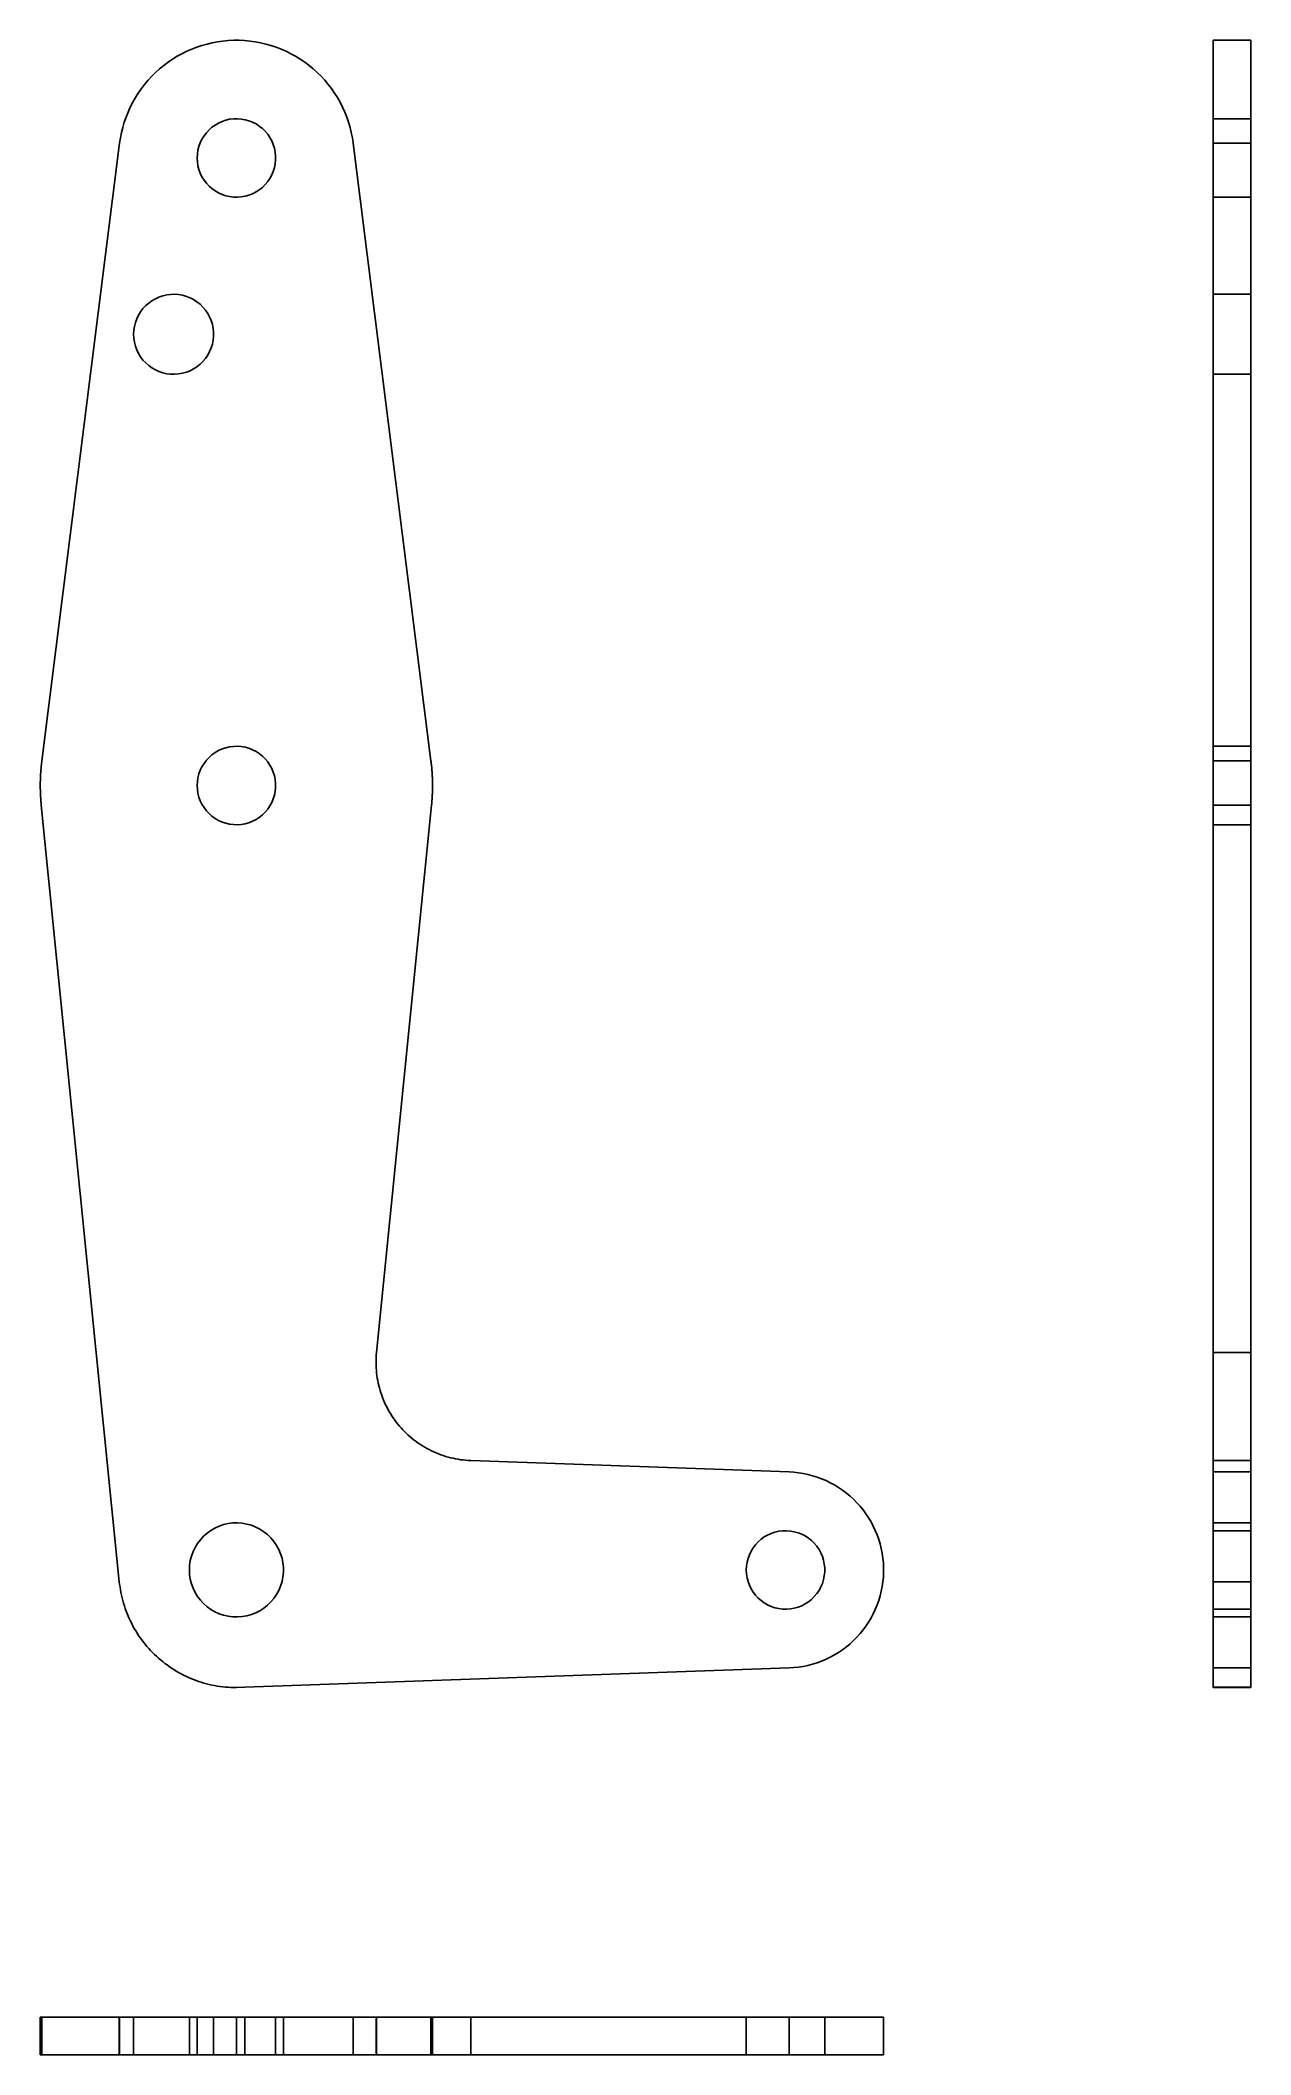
# Model space of a CAD drawing. Extents: x 0 to 0.593, y 0 to 0.988.
import ezdxf

# ---------------------------------------------------------------- set-up
doc = ezdxf.new("R2010")
doc.units = 0
doc.linetypes.add('HIDDEN', pattern=[0.040385, 0.026937, -0.013448])
for name, color, linetype in [('FRONT', 7, 'CONTINUOUS'), ('LEFT', 7, 'CONTINUOUS'), ('LEFT_HID', 7, 'HIDDEN'), ('TOP', 7, 'CONTINUOUS'), ('TOP_HID', 7, 'HIDDEN')]:
    doc.layers.add(name, color=color, linetype=linetype)

msp = doc.modelspace()

# ---------------------------------------------------------------- linework, layer by layer
at = {"layer": 'FRONT'}
for p, q in [((0.064847, 0.978459), (0.062657, 0.976972)), ((0.067103, 0.979844), (0.064847, 0.978459)), ((0.06942, 0.981124), (0.067103, 0.979844)), ((0.071793, 0.982297), (0.06942, 0.981124)), ((0.074217, 0.983359), (0.071793, 0.982297)), ((0.076688, 0.984309), (0.074217, 0.983359)), ((0.0792, 0.985145), (0.076688, 0.984309)), ((0.081747, 0.985865), (0.0792, 0.985145)), ((0.084325, 0.986467), (0.081747, 0.985865)), ((0.086928, 0.98695), (0.084325, 0.986467)), ((0.08955, 0.987313), (0.086928, 0.98695)), ((0.092186, 0.987556), (0.08955, 0.987313)), ((0.09483, 0.987677), (0.092186, 0.987556)), ((0.097477, 0.987677), (0.09483, 0.987677)), ((0.100122, 0.987556), (0.097477, 0.987677)), ((0.102758, 0.987313), (0.100122, 0.987556)), ((0.10538, 0.98695), (0.102758, 0.987313)), ((0.107983, 0.986467), (0.10538, 0.98695)), ((0.11056, 0.985865), (0.107983, 0.986467)), ((0.113108, 0.985145), (0.11056, 0.985865)), ((0.11562, 0.984309), (0.113108, 0.985145)), ((0.11809, 0.983359), (0.11562, 0.984309)), ((0.120515, 0.982297), (0.11809, 0.983359)), ((0.122888, 0.981124), (0.120515, 0.982297)), ((0.125205, 0.979844), (0.122888, 0.981124)), ((0.127461, 0.978459), (0.125205, 0.979844)), ((0.129651, 0.976972), (0.127461, 0.978459)), ((0.052852, 0.968122), (0.051149, 0.966096)), ((0.054646, 0.970069), (0.052852, 0.968122)), ((0.056528, 0.971931), (0.054646, 0.970069)), ((0.058493, 0.973704), (0.056528, 0.971931)), ((0.060537, 0.975386), (0.058493, 0.973704)), ((0.062657, 0.976972), (0.060537, 0.975386)), ((0.13177, 0.975386), (0.129651, 0.976972)), ((0.133815, 0.973704), (0.13177, 0.975386)), ((0.13578, 0.971931), (0.133815, 0.973704)), ((0.137662, 0.970069), (0.13578, 0.971931)), ((0.139456, 0.968122), (0.137662, 0.970069)), ((0.141159, 0.966096), (0.139456, 0.968122)), ((0.046621, 0.959578), (0.045316, 0.957275)), ((0.04803, 0.96182), (0.046621, 0.959578)), ((0.04954, 0.963994), (0.04803, 0.96182)), ((0.051149, 0.966096), (0.04954, 0.963994)), ((0.142768, 0.963994), (0.141159, 0.966096)), ((0.144278, 0.96182), (0.142768, 0.963994)), ((0.145687, 0.959578), (0.144278, 0.96182)), ((0.146991, 0.957275), (0.145687, 0.959578)), ((0.042054, 0.950041), (0.041192, 0.947538)), ((0.04303, 0.952501), (0.042054, 0.950041)), ((0.044119, 0.954914), (0.04303, 0.952501)), ((0.045316, 0.957275), (0.044119, 0.954914)), ((0.090945, 0.948512), (0.089128, 0.947901)), ((0.092814, 0.948939), (0.090945, 0.948512)), ((0.094717, 0.949177), (0.092814, 0.948939)), ((0.096633, 0.949225), (0.094717, 0.949177)), ((0.098545, 0.949082), (0.096633, 0.949225)), ((0.100433, 0.948749), (0.098545, 0.949082)), ((0.102279, 0.948229), (0.100433, 0.948749)), ((0.104063, 0.947529), (0.102279, 0.948229)), ((0.148189, 0.954914), (0.146991, 0.957275)), ((0.149277, 0.952501), (0.148189, 0.954914)), ((0.150253, 0.950041), (0.149277, 0.952501)), ((0.151116, 0.947538), (0.150253, 0.950041)), ((0.039305, 0.93983), (0.038914, 0.937212)), ((0.039816, 0.942427), (0.039305, 0.93983)), ((0.040445, 0.944998), (0.039816, 0.942427)), ((0.041192, 0.947538), (0.040445, 0.944998)), ((0.079265, 0.939197), (0.078433, 0.93747)), ((0.080265, 0.940833), (0.079265, 0.939197)), ((0.081422, 0.942361), (0.080265, 0.940833)), ((0.082726, 0.943767), (0.081422, 0.942361)), ((0.084164, 0.945035), (0.082726, 0.943767)), ((0.08572, 0.946154), (0.084164, 0.945035)), ((0.087381, 0.947113), (0.08572, 0.946154)), ((0.089128, 0.947901), (0.087381, 0.947113)), ((0.105769, 0.946654), (0.104063, 0.947529)), ((0.10738, 0.945614), (0.105769, 0.946654)), ((0.108879, 0.944419), (0.10738, 0.945614)), ((0.110251, 0.94308), (0.108879, 0.944419)), ((0.111483, 0.941612), (0.110251, 0.94308)), ((0.112563, 0.940028), (0.111483, 0.941612)), ((0.11348, 0.938344), (0.112563, 0.940028)), ((0.114225, 0.936577), (0.11348, 0.938344)), ((0.151862, 0.944998), (0.151116, 0.947538)), ((0.152492, 0.942427), (0.151862, 0.944998)), ((0.153003, 0.93983), (0.152492, 0.942427)), ((0.153394, 0.937212), (0.153003, 0.93983)), ((0.038914, 0.937212), (0.000754, 0.634327)), ((0.077019, 0.931915), (0.076923, 0.93)), ((0.076923, 0.93), (0.077019, 0.928085)), ((0.077304, 0.933811), (0.077019, 0.931915)), ((0.077777, 0.935668), (0.077304, 0.933811)), ((0.078433, 0.93747), (0.077777, 0.935668)), ((0.11479, 0.934745), (0.114225, 0.936577)), ((0.11517, 0.932866), (0.11479, 0.934745)), ((0.115361, 0.930959), (0.11517, 0.932866)), ((0.11517, 0.927134), (0.115361, 0.929041)), ((0.115361, 0.929041), (0.115361, 0.930959)), ((0.191554, 0.634327), (0.153394, 0.937212)), ((0.077019, 0.928085), (0.077304, 0.926189)), ((0.077304, 0.926189), (0.077777, 0.924332)), ((0.077777, 0.924332), (0.078433, 0.92253)), ((0.078433, 0.92253), (0.079265, 0.920803)), ((0.079265, 0.920803), (0.080265, 0.919167)), ((0.080265, 0.919167), (0.081422, 0.917639)), ((0.111483, 0.918388), (0.112563, 0.919972)), ((0.112563, 0.919972), (0.11348, 0.921656)), ((0.11348, 0.921656), (0.114225, 0.923423)), ((0.114225, 0.923423), (0.11479, 0.925255)), ((0.11479, 0.925255), (0.11517, 0.927134)), ((0.081422, 0.917639), (0.082726, 0.916233)), ((0.082726, 0.916233), (0.084164, 0.914965)), ((0.084164, 0.914965), (0.08572, 0.913846)), ((0.08572, 0.913846), (0.087381, 0.912887)), ((0.087381, 0.912887), (0.089128, 0.912099)), ((0.089128, 0.912099), (0.090945, 0.911488)), ((0.090945, 0.911488), (0.092814, 0.911061)), ((0.092814, 0.911061), (0.094717, 0.910823)), ((0.094717, 0.910823), (0.096633, 0.910775)), ((0.096633, 0.910775), (0.098545, 0.910918)), ((0.098545, 0.910918), (0.100433, 0.911251)), ((0.100433, 0.911251), (0.102279, 0.911771)), ((0.102279, 0.911771), (0.104063, 0.912471)), ((0.104063, 0.912471), (0.105769, 0.913346)), ((0.105769, 0.913346), (0.10738, 0.914386)), ((0.10738, 0.914386), (0.108879, 0.915581)), ((0.108879, 0.915581), (0.110251, 0.91692)), ((0.110251, 0.91692), (0.111483, 0.918388)), ((0.054726, 0.860011), (0.053138, 0.85887)), ((0.056419, 0.860989), (0.054726, 0.860011)), ((0.058201, 0.861793), (0.056419, 0.860989)), ((0.060054, 0.862415), (0.058201, 0.861793)), ((0.06196, 0.86285), (0.060054, 0.862415)), ((0.063899, 0.863094), (0.06196, 0.86285)), ((0.065854, 0.863142), (0.063899, 0.863094)), ((0.067803, 0.862996), (0.065854, 0.863142)), ((0.069729, 0.862657), (0.067803, 0.862996)), ((0.07161, 0.862127), (0.069729, 0.862657)), ((0.07343, 0.861413), (0.07161, 0.862127)), ((0.07517, 0.860521), (0.07343, 0.861413)), ((0.076812, 0.859461), (0.07517, 0.860521)), ((0.078341, 0.858242), (0.076812, 0.859461)), ((0.047295, 0.851156), (0.046626, 0.849319)), ((0.048143, 0.852917), (0.047295, 0.851156)), ((0.049162, 0.854585), (0.048143, 0.852917)), ((0.050343, 0.856143), (0.049162, 0.854585)), ((0.051673, 0.857577), (0.050343, 0.856143)), ((0.053138, 0.85887), (0.051673, 0.857577)), ((0.07974, 0.856877), (0.078341, 0.858242)), ((0.080997, 0.855379), (0.07974, 0.856877)), ((0.082098, 0.853764), (0.080997, 0.855379)), ((0.083033, 0.852047), (0.082098, 0.853764)), ((0.083792, 0.850245), (0.083033, 0.852047)), ((0.084368, 0.848377), (0.083792, 0.850245)), ((0.045852, 0.845491), (0.045755, 0.843538)), ((0.045755, 0.843538), (0.045852, 0.841586)), ((0.046144, 0.847424), (0.045852, 0.845491)), ((0.045852, 0.841586), (0.046144, 0.839653)), ((0.046626, 0.849319), (0.046144, 0.847424)), ((0.046144, 0.839653), (0.046626, 0.837758)), ((0.084756, 0.846461), (0.084368, 0.848377)), ((0.084368, 0.8387), (0.084756, 0.840616)), ((0.08495, 0.844516), (0.084756, 0.846461)), ((0.084756, 0.840616), (0.08495, 0.842561)), ((0.08495, 0.842561), (0.08495, 0.844516)), ((0.046626, 0.837758), (0.047295, 0.835921)), ((0.047295, 0.835921), (0.048143, 0.83416)), ((0.048143, 0.83416), (0.049162, 0.832492)), ((0.049162, 0.832492), (0.050343, 0.830933)), ((0.050343, 0.830933), (0.051673, 0.8295)), ((0.078341, 0.828835), (0.07974, 0.8302)), ((0.07974, 0.8302), (0.080997, 0.831698)), ((0.080997, 0.831698), (0.082098, 0.833313)), ((0.082098, 0.833313), (0.083033, 0.83503)), ((0.083033, 0.83503), (0.083792, 0.836831)), ((0.083792, 0.836831), (0.084368, 0.8387)), ((0.051673, 0.8295), (0.053138, 0.828207)), ((0.053138, 0.828207), (0.054726, 0.827066)), ((0.054726, 0.827066), (0.056419, 0.826088)), ((0.056419, 0.826088), (0.058201, 0.825284)), ((0.058201, 0.825284), (0.060054, 0.824661)), ((0.060054, 0.824661), (0.06196, 0.824226)), ((0.06196, 0.824226), (0.063899, 0.823983)), ((0.063899, 0.823983), (0.065854, 0.823935)), ((0.065854, 0.823935), (0.067803, 0.824081)), ((0.067803, 0.824081), (0.069729, 0.82442)), ((0.069729, 0.82442), (0.07161, 0.82495)), ((0.07161, 0.82495), (0.07343, 0.825664)), ((0.07343, 0.825664), (0.07517, 0.826556)), ((0.07517, 0.826556), (0.076812, 0.827616)), ((0.076812, 0.827616), (0.078341, 0.828835)), ((0.000514, 0.632237), (0.000494, 0.632046)), ((0.000534, 0.632427), (0.000514, 0.632237)), ((0.000554, 0.632617), (0.000534, 0.632427)), ((0.000575, 0.632807), (0.000554, 0.632617)), ((0.000596, 0.632997), (0.000575, 0.632807)), ((0.000617, 0.633187), (0.000596, 0.632997)), ((0.000639, 0.633377), (0.000617, 0.633187)), ((0.000662, 0.633567), (0.000639, 0.633377)), ((0.000684, 0.633757), (0.000662, 0.633567)), ((0.000707, 0.633947), (0.000684, 0.633757)), ((0.00073, 0.634137), (0.000707, 0.633947)), ((0.000754, 0.634327), (0.00073, 0.634137)), ((0.080265, 0.633141), (0.079265, 0.631505)), ((0.081422, 0.634669), (0.080265, 0.633141)), ((0.082726, 0.636074), (0.081422, 0.634669)), ((0.084164, 0.637343), (0.082726, 0.636074)), ((0.08572, 0.638462), (0.084164, 0.637343)), ((0.087381, 0.639421), (0.08572, 0.638462)), ((0.089128, 0.640209), (0.087381, 0.639421)), ((0.090945, 0.64082), (0.089128, 0.640209)), ((0.092814, 0.641246), (0.090945, 0.64082)), ((0.094717, 0.641485), (0.092814, 0.641246)), ((0.096633, 0.641532), (0.094717, 0.641485)), ((0.098545, 0.641389), (0.096633, 0.641532)), ((0.100433, 0.641056), (0.098545, 0.641389)), ((0.102279, 0.640537), (0.100433, 0.641056)), ((0.104063, 0.639837), (0.102279, 0.640537)), ((0.105769, 0.638962), (0.104063, 0.639837)), ((0.10738, 0.637922), (0.105769, 0.638962)), ((0.108879, 0.636727), (0.10738, 0.637922)), ((0.110251, 0.635388), (0.108879, 0.636727)), ((0.111483, 0.633919), (0.110251, 0.635388)), ((0.112563, 0.632335), (0.111483, 0.633919)), ((0.11348, 0.630652), (0.112563, 0.632335)), ((0.191596, 0.633985), (0.191554, 0.634327)), ((0.191637, 0.633644), (0.191596, 0.633985)), ((0.191677, 0.633302), (0.191637, 0.633644)), ((0.191716, 0.63296), (0.191677, 0.633302)), ((0.191753, 0.632618), (0.191716, 0.63296)), ((0.19179, 0.632276), (0.191753, 0.632618)), ((0.191825, 0.631933), (0.19179, 0.632276)), ((0.000001, 0.62269), (0, 0.622499)), ((0, 0.622499), (0, 0.622308)), ((0, 0.622308), (0, 0.622155)), ((0.000002, 0.622882), (0.000001, 0.62269)), ((0.000003, 0.623073), (0.000002, 0.622882)), ((0.000005, 0.623264), (0.000003, 0.623073)), ((0.000007, 0.623455), (0.000005, 0.623264)), ((0.000009, 0.623647), (0.000007, 0.623455)), ((0.000012, 0.623838), (0.000009, 0.623647)), ((0.000015, 0.624029), (0.000012, 0.623838)), ((0.000019, 0.62422), (0.000015, 0.624029)), ((0.000023, 0.624412), (0.000019, 0.62422)), ((0.000027, 0.624603), (0.000023, 0.624412)), ((0.000032, 0.624794), (0.000027, 0.624603)), ((0.000037, 0.624985), (0.000032, 0.624794)), ((0.000043, 0.625176), (0.000037, 0.624985)), ((0.000049, 0.625368), (0.000043, 0.625176)), ((0.000055, 0.625559), (0.000049, 0.625368)), ((0.000062, 0.62575), (0.000055, 0.625559)), ((0.000069, 0.625941), (0.000062, 0.62575)), ((0.000076, 0.626132), (0.000069, 0.625941)), ((0.000084, 0.626323), (0.000076, 0.626132)), ((0.000092, 0.626515), (0.000084, 0.626323)), ((0.000101, 0.626706), (0.000092, 0.626515)), ((0.00011, 0.626897), (0.000101, 0.626706)), ((0.000119, 0.627088), (0.00011, 0.626897)), ((0.000129, 0.627279), (0.000119, 0.627088)), ((0.000139, 0.62747), (0.000129, 0.627279)), ((0.000149, 0.627661), (0.000139, 0.62747)), ((0.00016, 0.627852), (0.000149, 0.627661)), ((0.000171, 0.628043), (0.00016, 0.627852)), ((0.000183, 0.628234), (0.000171, 0.628043)), ((0.000195, 0.628425), (0.000183, 0.628234)), ((0.000207, 0.628615), (0.000195, 0.628425)), ((0.00022, 0.628806), (0.000207, 0.628615)), ((0.000233, 0.628997), (0.00022, 0.628806)), ((0.000246, 0.629188), (0.000233, 0.628997)), ((0.00026, 0.629379), (0.000246, 0.629188)), ((0.000275, 0.629569), (0.00026, 0.629379)), ((0.000289, 0.62976), (0.000275, 0.629569)), ((0.000304, 0.629951), (0.000289, 0.62976)), ((0.00032, 0.630142), (0.000304, 0.629951)), ((0.000335, 0.630332), (0.00032, 0.630142)), ((0.000352, 0.630523), (0.000335, 0.630332)), ((0.000368, 0.630713), (0.000352, 0.630523)), ((0.000385, 0.630904), (0.000368, 0.630713)), ((0.000402, 0.631094), (0.000385, 0.630904)), ((0.00042, 0.631285), (0.000402, 0.631094)), ((0.000438, 0.631475), (0.00042, 0.631285)), ((0.000456, 0.631666), (0.000438, 0.631475)), ((0.000475, 0.631856), (0.000456, 0.631666)), ((0.000494, 0.632046), (0.000475, 0.631856)), ((0.077019, 0.624222), (0.076923, 0.622308)), ((0.076923, 0.622308), (0.077019, 0.620393)), ((0.077304, 0.626118), (0.077019, 0.624222)), ((0.077777, 0.627976), (0.077304, 0.626118)), ((0.078433, 0.629778), (0.077777, 0.627976)), ((0.079265, 0.631505), (0.078433, 0.629778)), ((0.114225, 0.628885), (0.11348, 0.630652)), ((0.11479, 0.627053), (0.114225, 0.628885)), ((0.11517, 0.625174), (0.11479, 0.627053)), ((0.115361, 0.623266), (0.11517, 0.625174)), ((0.115361, 0.621349), (0.115361, 0.623266)), ((0.191859, 0.631591), (0.191825, 0.631933)), ((0.191891, 0.631248), (0.191859, 0.631591)), ((0.191923, 0.630905), (0.191891, 0.631248)), ((0.191953, 0.630562), (0.191923, 0.630905)), ((0.191982, 0.63022), (0.191953, 0.630562)), ((0.192009, 0.629876), (0.191982, 0.63022)), ((0.192036, 0.629533), (0.192009, 0.629876)), ((0.192061, 0.62919), (0.192036, 0.629533)), ((0.192085, 0.628847), (0.192061, 0.62919)), ((0.192108, 0.628503), (0.192085, 0.628847)), ((0.192129, 0.62816), (0.192108, 0.628503)), ((0.19215, 0.627816), (0.192129, 0.62816)), ((0.192169, 0.627473), (0.19215, 0.627816)), ((0.192187, 0.627129), (0.192169, 0.627473)), ((0.192203, 0.626785), (0.192187, 0.627129)), ((0.192219, 0.626441), (0.192203, 0.626785)), ((0.192233, 0.626098), (0.192219, 0.626441)), ((0.192246, 0.625754), (0.192233, 0.626098)), ((0.192258, 0.62541), (0.192246, 0.625754)), ((0.192268, 0.625066), (0.192258, 0.62541)), ((0.192277, 0.624722), (0.192268, 0.625066)), ((0.192285, 0.624378), (0.192277, 0.624722)), ((0.192292, 0.624033), (0.192285, 0.624378)), ((0.192298, 0.623689), (0.192292, 0.624033)), ((0.192302, 0.623345), (0.192298, 0.623689)), ((0.192305, 0.623001), (0.192302, 0.623345)), ((0.192307, 0.622657), (0.192305, 0.623001)), ((0.192308, 0.622313), (0.192307, 0.622657)), ((0.192307, 0.621969), (0.192308, 0.622313)), ((0, 0.622155), (0, 0.622002)), ((0, 0.622002), (0.000001, 0.621849)), ((0.000001, 0.621849), (0.000002, 0.621696)), ((0.000002, 0.621696), (0.000003, 0.621543)), ((0.000003, 0.621543), (0.000004, 0.62139)), ((0.000004, 0.62139), (0.000006, 0.621238)), ((0.000006, 0.621238), (0.000008, 0.621085)), ((0.000008, 0.621085), (0.00001, 0.620932)), ((0.00001, 0.620932), (0.000012, 0.620779)), ((0.000012, 0.620779), (0.000015, 0.620626)), ((0.000015, 0.620626), (0.000018, 0.620473)), ((0.000018, 0.620473), (0.000021, 0.62032)), ((0.000021, 0.62032), (0.000024, 0.620168)), ((0.000024, 0.620168), (0.000027, 0.620015)), ((0.000027, 0.620015), (0.000031, 0.619862)), ((0.000031, 0.619862), (0.000035, 0.619709)), ((0.000035, 0.619709), (0.000039, 0.619556)), ((0.000039, 0.619556), (0.000044, 0.619403)), ((0.000044, 0.619403), (0.000049, 0.619251)), ((0.000049, 0.619251), (0.000054, 0.619098)), ((0.000054, 0.619098), (0.000059, 0.618945)), ((0.000059, 0.618945), (0.000064, 0.618792)), ((0.000064, 0.618792), (0.00007, 0.618639)), ((0.00007, 0.618639), (0.000076, 0.618487)), ((0.000076, 0.618487), (0.000082, 0.618334)), ((0.000082, 0.618334), (0.000089, 0.618181)), ((0.000089, 0.618181), (0.000095, 0.618028)), ((0.000095, 0.618028), (0.000102, 0.617876)), ((0.000102, 0.617876), (0.000109, 0.617723)), ((0.000109, 0.617723), (0.000117, 0.61757)), ((0.000117, 0.61757), (0.000124, 0.617418)), ((0.000124, 0.617418), (0.000132, 0.617265)), ((0.000132, 0.617265), (0.00014, 0.617112)), ((0.00014, 0.617112), (0.000149, 0.61696)), ((0.000149, 0.61696), (0.000157, 0.616807)), ((0.000157, 0.616807), (0.000166, 0.616654)), ((0.000166, 0.616654), (0.000175, 0.616502)), ((0.000175, 0.616502), (0.000185, 0.616349)), ((0.000185, 0.616349), (0.000194, 0.616197)), ((0.000194, 0.616197), (0.000204, 0.616044)), ((0.000204, 0.616044), (0.000214, 0.615891)), ((0.000214, 0.615891), (0.000225, 0.615739)), ((0.000225, 0.615739), (0.000235, 0.615586)), ((0.000235, 0.615586), (0.000246, 0.615434)), ((0.000246, 0.615434), (0.000257, 0.615281)), ((0.000257, 0.615281), (0.000268, 0.615129)), ((0.000268, 0.615129), (0.00028, 0.614977)), ((0.00028, 0.614977), (0.000292, 0.614824)), ((0.000292, 0.614824), (0.000304, 0.614672)), ((0.000304, 0.614672), (0.000316, 0.614519)), ((0.000316, 0.614519), (0.000328, 0.614367)), ((0.000328, 0.614367), (0.000341, 0.614215)), ((0.000341, 0.614215), (0.000354, 0.614062)), ((0.000354, 0.614062), (0.000367, 0.61391)), ((0.000367, 0.61391), (0.000381, 0.613758)), ((0.000381, 0.613758), (0.000395, 0.613605)), ((0.000395, 0.613605), (0.000409, 0.613453)), ((0.000409, 0.613453), (0.000423, 0.613301)), ((0.000423, 0.613301), (0.000437, 0.613149)), ((0.000437, 0.613149), (0.000452, 0.612997)), ((0.000452, 0.612997), (0.000467, 0.612844)), ((0.000467, 0.612844), (0.000482, 0.612692)), ((0.000482, 0.612692), (0.038751, 0.231923)), ((0.077019, 0.620393), (0.077304, 0.618497)), ((0.077304, 0.618497), (0.077777, 0.616639)), ((0.077777, 0.616639), (0.078433, 0.614838)), ((0.078433, 0.614838), (0.079265, 0.613111)), ((0.079265, 0.613111), (0.080265, 0.611475)), ((0.112563, 0.61228), (0.11348, 0.613964)), ((0.11348, 0.613964), (0.114225, 0.61573)), ((0.114225, 0.61573), (0.11479, 0.617562)), ((0.11479, 0.617562), (0.11517, 0.619441)), ((0.11517, 0.619441), (0.115361, 0.621349)), ((0.164847, 0.344254), (0.191826, 0.612692)), ((0.191826, 0.612692), (0.19186, 0.613035)), ((0.19186, 0.613035), (0.191892, 0.613377)), ((0.191892, 0.613377), (0.191923, 0.61372)), ((0.191923, 0.61372), (0.191954, 0.614063)), ((0.191954, 0.614063), (0.191982, 0.614406)), ((0.191982, 0.614406), (0.19201, 0.614749)), ((0.19201, 0.614749), (0.192037, 0.615092)), ((0.192037, 0.615092), (0.192062, 0.615435)), ((0.192062, 0.615435), (0.192086, 0.615779)), ((0.192086, 0.615779), (0.192109, 0.616122)), ((0.192109, 0.616122), (0.19213, 0.616466)), ((0.19213, 0.616466), (0.19215, 0.616809)), ((0.19215, 0.616809), (0.192169, 0.617153)), ((0.192169, 0.617153), (0.192187, 0.617496)), ((0.192187, 0.617496), (0.192204, 0.61784)), ((0.192204, 0.61784), (0.192219, 0.618184)), ((0.192219, 0.618184), (0.192233, 0.618528)), ((0.192233, 0.618528), (0.192246, 0.618872)), ((0.192246, 0.618872), (0.192258, 0.619216)), ((0.192258, 0.619216), (0.192268, 0.61956)), ((0.192268, 0.61956), (0.192278, 0.619904)), ((0.192278, 0.619904), (0.192286, 0.620248)), ((0.192286, 0.620248), (0.192292, 0.620592)), ((0.192292, 0.620592), (0.192298, 0.620936)), ((0.192298, 0.620936), (0.192302, 0.62128)), ((0.192302, 0.62128), (0.192305, 0.621624)), ((0.192305, 0.621624), (0.192307, 0.621969)), ((0.080265, 0.611475), (0.081422, 0.609946)), ((0.081422, 0.609946), (0.082726, 0.608541)), ((0.082726, 0.608541), (0.084164, 0.607272)), ((0.084164, 0.607272), (0.08572, 0.606153)), ((0.08572, 0.606153), (0.087381, 0.605195)), ((0.087381, 0.605195), (0.089128, 0.604406)), ((0.089128, 0.604406), (0.090945, 0.603796)), ((0.090945, 0.603796), (0.092814, 0.603369)), ((0.092814, 0.603369), (0.094717, 0.603131)), ((0.094717, 0.603131), (0.096633, 0.603083)), ((0.096633, 0.603083), (0.098545, 0.603226)), ((0.098545, 0.603226), (0.100433, 0.603559)), ((0.100433, 0.603559), (0.102279, 0.604078)), ((0.102279, 0.604078), (0.104063, 0.604779)), ((0.104063, 0.604779), (0.105769, 0.605653)), ((0.105769, 0.605653), (0.10738, 0.606693)), ((0.10738, 0.606693), (0.108879, 0.607889)), ((0.108879, 0.607889), (0.110251, 0.609227)), ((0.110251, 0.609227), (0.111483, 0.610696)), ((0.111483, 0.610696), (0.112563, 0.61228)), ((0.164606, 0.339263), (0.164617, 0.340513)), ((0.164626, 0.338013), (0.164606, 0.339263)), ((0.164617, 0.340513), (0.164661, 0.341762)), ((0.16468, 0.336764), (0.164626, 0.338013)), ((0.164661, 0.341762), (0.164738, 0.343009)), ((0.164765, 0.335517), (0.16468, 0.336764)), ((0.164738, 0.343009), (0.164847, 0.344254)), ((0.164883, 0.334273), (0.164765, 0.335517)), ((0.165033, 0.333032), (0.164883, 0.334273)), ((0.165216, 0.331796), (0.165033, 0.333032)), ((0.16543, 0.330565), (0.165216, 0.331796)), ((0.165676, 0.329339), (0.16543, 0.330565)), ((0.165954, 0.328121), (0.165676, 0.329339)), ((0.166264, 0.32691), (0.165954, 0.328121)), ((0.166605, 0.325707), (0.166264, 0.32691)), ((0.166977, 0.324514), (0.166605, 0.325707)), ((0.167379, 0.323331), (0.166977, 0.324514)), ((0.167813, 0.322158), (0.167379, 0.323331)), ((0.168276, 0.320998), (0.167813, 0.322158)), ((0.16877, 0.31985), (0.168276, 0.320998)), ((0.169293, 0.318714), (0.16877, 0.31985)), ((0.169846, 0.317593), (0.169293, 0.318714)), ((0.170427, 0.316487), (0.169846, 0.317593)), ((0.171037, 0.315396), (0.170427, 0.316487)), ((0.171675, 0.314321), (0.171037, 0.315396)), ((0.172341, 0.313264), (0.171675, 0.314321)), ((0.173034, 0.312223), (0.172341, 0.313264)), ((0.173753, 0.311202), (0.173034, 0.312223)), ((0.174499, 0.310199), (0.173753, 0.311202)), ((0.175271, 0.309216), (0.174499, 0.310199)), ((0.176068, 0.308253), (0.175271, 0.309216)), ((0.17689, 0.307311), (0.176068, 0.308253)), ((0.177736, 0.306391), (0.17689, 0.307311)), ((0.178605, 0.305493), (0.177736, 0.306391)), ((0.179498, 0.304618), (0.178605, 0.305493)), ((0.180413, 0.303767), (0.179498, 0.304618)), ((0.18135, 0.302939), (0.180413, 0.303767)), ((0.182307, 0.302136), (0.18135, 0.302939)), ((0.183286, 0.301359), (0.182307, 0.302136)), ((0.184284, 0.300606), (0.183286, 0.301359)), ((0.185301, 0.29988), (0.184284, 0.300606)), ((0.186337, 0.299181), (0.185301, 0.29988)), ((0.187391, 0.298509), (0.186337, 0.299181)), ((0.188462, 0.297864), (0.187391, 0.298509)), ((0.189549, 0.297248), (0.188462, 0.297864)), ((0.190652, 0.29666), (0.189549, 0.297248)), ((0.19177, 0.2961), (0.190652, 0.29666)), ((0.192901, 0.29557), (0.19177, 0.2961)), ((0.194047, 0.29507), (0.192901, 0.29557)), ((0.195205, 0.294599), (0.194047, 0.29507)), ((0.196374, 0.294158), (0.195205, 0.294599)), ((0.197555, 0.293748), (0.196374, 0.294158)), ((0.198746, 0.293369), (0.197555, 0.293748)), ((0.199946, 0.293021), (0.198746, 0.293369)), ((0.201155, 0.292704), (0.199946, 0.293021)), ((0.202372, 0.292419), (0.201155, 0.292704)), ((0.203596, 0.292165), (0.202372, 0.292419)), ((0.204826, 0.291943), (0.203596, 0.292165)), ((0.206061, 0.291753), (0.204826, 0.291943)), ((0.207301, 0.291595), (0.206061, 0.291753)), ((0.208545, 0.29147), (0.207301, 0.291595)), ((0.209791, 0.291377), (0.208545, 0.29147)), ((0.211039, 0.291316), (0.209791, 0.291377)), ((0.367102, 0.285739), (0.211039, 0.291316)), ((0.36944, 0.285598), (0.367102, 0.285739)), ((0.371769, 0.285343), (0.36944, 0.285598)), ((0.374083, 0.284976), (0.371769, 0.285343)), ((0.376376, 0.284496), (0.374083, 0.284976)), ((0.378643, 0.283905), (0.376376, 0.284496)), ((0.380879, 0.283204), (0.378643, 0.283905)), ((0.383077, 0.282395), (0.380879, 0.283204)), ((0.385234, 0.28148), (0.383077, 0.282395)), ((0.387344, 0.280461), (0.385234, 0.28148)), ((0.389401, 0.279341), (0.387344, 0.280461)), ((0.391401, 0.278121), (0.389401, 0.279341)), ((0.39334, 0.276806), (0.391401, 0.278121)), ((0.395212, 0.275398), (0.39334, 0.276806)), ((0.397014, 0.2739), (0.395212, 0.275398)), ((0.39874, 0.272316), (0.397014, 0.2739)), ((0.400387, 0.27065), (0.39874, 0.272316)), ((0.401951, 0.268906), (0.400387, 0.27065)), ((0.403428, 0.267087), (0.401951, 0.268906)), ((0.404815, 0.265199), (0.403428, 0.267087)), ((0.083634, 0.257078), (0.081766, 0.255735)), ((0.085626, 0.258228), (0.083634, 0.257078)), ((0.087723, 0.259174), (0.085626, 0.258228)), ((0.089904, 0.259907), (0.087723, 0.259174)), ((0.092147, 0.260419), (0.089904, 0.259907)), ((0.094429, 0.260705), (0.092147, 0.260419)), ((0.096729, 0.260762), (0.094429, 0.260705)), ((0.099023, 0.26059), (0.096729, 0.260762)), ((0.101289, 0.260191), (0.099023, 0.26059)), ((0.103504, 0.259568), (0.101289, 0.260191)), ((0.105645, 0.258727), (0.103504, 0.259568)), ((0.107692, 0.257678), (0.105645, 0.258727)), ((0.109625, 0.256429), (0.107692, 0.257678)), ((0.363947, 0.256869), (0.362045, 0.256631)), ((0.365864, 0.256917), (0.363947, 0.256869)), ((0.367776, 0.256774), (0.365864, 0.256917)), ((0.406108, 0.263246), (0.404815, 0.265199)), ((0.407305, 0.261231), (0.406108, 0.263246)), ((0.408402, 0.259161), (0.407305, 0.261231)), ((0.409397, 0.25704), (0.408402, 0.259161)), ((0.410287, 0.254873), (0.409397, 0.25704)), ((0.075887, 0.248729), (0.074889, 0.246656)), ((0.077087, 0.250692), (0.075887, 0.248729)), ((0.078476, 0.252526), (0.077087, 0.250692)), ((0.080041, 0.254212), (0.078476, 0.252526)), ((0.081766, 0.255735), (0.080041, 0.254212)), ((0.111424, 0.254995), (0.109625, 0.256429)), ((0.11307, 0.253389), (0.111424, 0.254995)), ((0.114549, 0.251626), (0.11307, 0.253389)), ((0.115845, 0.249725), (0.114549, 0.251626)), ((0.116945, 0.247705), (0.115845, 0.249725)), ((0.117839, 0.245585), (0.116945, 0.247705)), ((0.349495, 0.248525), (0.348496, 0.246889)), ((0.350653, 0.250054), (0.349495, 0.248525)), ((0.351957, 0.251459), (0.350653, 0.250054)), ((0.353394, 0.252728), (0.351957, 0.251459)), ((0.354951, 0.253847), (0.353394, 0.252728)), ((0.356611, 0.254805), (0.354951, 0.253847)), ((0.358359, 0.255594), (0.356611, 0.254805)), ((0.360176, 0.256204), (0.358359, 0.255594)), ((0.362045, 0.256631), (0.360176, 0.256204)), ((0.369664, 0.256441), (0.367776, 0.256774)), ((0.371509, 0.255922), (0.369664, 0.256441)), ((0.373294, 0.255221), (0.371509, 0.255922)), ((0.375, 0.254347), (0.373294, 0.255221)), ((0.37661, 0.253307), (0.375, 0.254347)), ((0.378109, 0.252111), (0.37661, 0.253307)), ((0.379482, 0.250773), (0.378109, 0.252111)), ((0.380714, 0.249304), (0.379482, 0.250773)), ((0.381794, 0.24772), (0.380714, 0.249304)), ((0.382711, 0.246036), (0.381794, 0.24772)), ((0.41107, 0.252665), (0.410287, 0.254873)), ((0.411746, 0.250422), (0.41107, 0.252665)), ((0.412311, 0.248148), (0.411746, 0.250422)), ((0.412764, 0.24585), (0.412311, 0.248148)), ((0.073192, 0.23999), (0.073077, 0.237692)), ((0.073077, 0.237692), (0.073192, 0.235395)), ((0.073534, 0.242265), (0.073192, 0.23999)), ((0.074102, 0.244494), (0.073534, 0.242265)), ((0.074889, 0.246656), (0.074102, 0.244494)), ((0.118517, 0.243387), (0.117839, 0.245585)), ((0.118973, 0.241132), (0.118517, 0.243387)), ((0.119202, 0.238843), (0.118973, 0.241132)), ((0.119202, 0.236542), (0.119202, 0.238843)), ((0.346249, 0.239607), (0.346154, 0.237692)), ((0.346154, 0.237692), (0.346249, 0.235778)), ((0.346535, 0.241503), (0.346249, 0.239607)), ((0.347008, 0.243361), (0.346535, 0.241503)), ((0.347664, 0.245162), (0.347008, 0.243361)), ((0.348496, 0.246889), (0.347664, 0.245162)), ((0.383456, 0.24427), (0.382711, 0.246036)), ((0.384021, 0.242438), (0.383456, 0.24427)), ((0.384401, 0.240559), (0.384021, 0.242438)), ((0.384591, 0.238651), (0.384401, 0.240559)), ((0.384591, 0.236734), (0.384591, 0.238651)), ((0.413106, 0.243532), (0.412764, 0.24585)), ((0.413333, 0.2412), (0.413106, 0.243532)), ((0.413447, 0.23886), (0.413333, 0.2412)), ((0.413447, 0.236518), (0.413447, 0.23886)), ((0.038751, 0.231923), (0.038901, 0.230585)), ((0.038901, 0.230585), (0.039083, 0.22925)), ((0.039083, 0.22925), (0.039295, 0.227921)), ((0.039295, 0.227921), (0.039539, 0.226596)), ((0.073192, 0.235395), (0.073534, 0.23312)), ((0.073534, 0.23312), (0.074102, 0.23089)), ((0.074102, 0.23089), (0.074889, 0.228728)), ((0.074889, 0.228728), (0.075887, 0.226656)), ((0.115845, 0.225659), (0.116945, 0.22768)), ((0.116945, 0.22768), (0.117839, 0.2298)), ((0.117839, 0.2298), (0.118517, 0.231998)), ((0.118517, 0.231998), (0.118973, 0.234253)), ((0.118973, 0.234253), (0.119202, 0.236542)), ((0.346249, 0.235778), (0.346535, 0.233882)), ((0.346535, 0.233882), (0.347008, 0.232024)), ((0.347008, 0.232024), (0.347664, 0.230222)), ((0.347664, 0.230222), (0.348496, 0.228495)), ((0.348496, 0.228495), (0.349495, 0.226859)), ((0.380714, 0.226081), (0.381794, 0.227665)), ((0.381794, 0.227665), (0.382711, 0.229348)), ((0.382711, 0.229348), (0.383456, 0.231115)), ((0.383456, 0.231115), (0.384021, 0.232947)), ((0.384021, 0.232947), (0.384401, 0.234826)), ((0.384401, 0.234826), (0.384591, 0.236734)), ((0.411744, 0.224956), (0.412309, 0.22723)), ((0.412309, 0.22723), (0.412763, 0.229528)), ((0.412763, 0.229528), (0.413105, 0.231846)), ((0.413105, 0.231846), (0.413333, 0.234178)), ((0.413333, 0.234178), (0.413447, 0.236518)), ((0.039539, 0.226596), (0.039813, 0.225278)), ((0.039813, 0.225278), (0.040118, 0.223966)), ((0.040118, 0.223966), (0.040454, 0.222662)), ((0.040454, 0.222662), (0.04082, 0.221366)), ((0.04082, 0.221366), (0.041216, 0.220079)), ((0.041216, 0.220079), (0.041642, 0.218801)), ((0.041642, 0.218801), (0.042098, 0.217534)), ((0.042098, 0.217534), (0.042583, 0.216278)), ((0.075887, 0.226656), (0.077087, 0.224693)), ((0.077087, 0.224693), (0.078476, 0.222859)), ((0.078476, 0.222859), (0.080041, 0.221172)), ((0.080041, 0.221172), (0.081766, 0.21965)), ((0.081766, 0.21965), (0.083634, 0.218307)), ((0.083634, 0.218307), (0.085626, 0.217157)), ((0.105645, 0.216658), (0.107692, 0.217707)), ((0.107692, 0.217707), (0.109625, 0.218955)), ((0.109625, 0.218955), (0.111424, 0.22039)), ((0.111424, 0.22039), (0.11307, 0.221996)), ((0.11307, 0.221996), (0.114549, 0.223758)), ((0.114549, 0.223758), (0.115845, 0.225659)), ((0.349495, 0.226859), (0.350653, 0.225331)), ((0.350653, 0.225331), (0.351957, 0.223926)), ((0.351957, 0.223926), (0.353394, 0.222657)), ((0.353394, 0.222657), (0.354951, 0.221538)), ((0.354951, 0.221538), (0.356611, 0.220579)), ((0.356611, 0.220579), (0.358359, 0.219791)), ((0.358359, 0.219791), (0.360176, 0.21918)), ((0.360176, 0.21918), (0.362045, 0.218754)), ((0.362045, 0.218754), (0.363947, 0.218515)), ((0.363947, 0.218515), (0.365864, 0.218468)), ((0.365864, 0.218468), (0.367776, 0.218611)), ((0.367776, 0.218611), (0.369664, 0.218944)), ((0.369664, 0.218944), (0.371509, 0.219463)), ((0.371509, 0.219463), (0.373294, 0.220163)), ((0.373294, 0.220163), (0.375, 0.221038)), ((0.375, 0.221038), (0.37661, 0.222078)), ((0.37661, 0.222078), (0.378109, 0.223273)), ((0.378109, 0.223273), (0.379482, 0.224612)), ((0.379482, 0.224612), (0.380714, 0.226081)), ((0.408399, 0.216217), (0.409394, 0.218338)), ((0.409394, 0.218338), (0.410284, 0.220505)), ((0.410284, 0.220505), (0.411068, 0.222713)), ((0.411068, 0.222713), (0.411744, 0.224956)), ((0.042583, 0.216278), (0.043098, 0.215033)), ((0.043098, 0.215033), (0.043641, 0.213801)), ((0.043641, 0.213801), (0.044213, 0.212582)), ((0.044213, 0.212582), (0.044813, 0.211376)), ((0.044813, 0.211376), (0.045441, 0.210185)), ((0.045441, 0.210185), (0.046097, 0.209009)), ((0.046097, 0.209009), (0.04678, 0.207848)), ((0.04678, 0.207848), (0.047491, 0.206704)), ((0.085626, 0.217157), (0.087723, 0.216211)), ((0.087723, 0.216211), (0.089904, 0.215478)), ((0.089904, 0.215478), (0.092147, 0.214966)), ((0.092147, 0.214966), (0.094429, 0.21468)), ((0.094429, 0.21468), (0.096729, 0.214623)), ((0.096729, 0.214623), (0.099023, 0.214794)), ((0.099023, 0.214794), (0.101289, 0.215194)), ((0.101289, 0.215194), (0.103504, 0.215817)), ((0.103504, 0.215817), (0.105645, 0.216658)), ((0.401947, 0.206474), (0.403424, 0.208292)), ((0.403424, 0.208292), (0.404811, 0.21018)), ((0.404811, 0.21018), (0.406105, 0.212133)), ((0.406105, 0.212133), (0.407302, 0.214148)), ((0.407302, 0.214148), (0.408399, 0.216217)), ((0.047491, 0.206704), (0.048227, 0.205576)), ((0.048227, 0.205576), (0.04899, 0.204467)), ((0.04899, 0.204467), (0.049778, 0.203375)), ((0.049778, 0.203375), (0.050592, 0.202302)), ((0.050592, 0.202302), (0.05143, 0.201248)), ((0.05143, 0.201248), (0.052293, 0.200214)), ((0.052293, 0.200214), (0.05318, 0.1992)), ((0.05318, 0.1992), (0.05409, 0.198208)), ((0.05409, 0.198208), (0.055023, 0.197237)), ((0.391396, 0.19726), (0.393335, 0.198575)), ((0.393335, 0.198575), (0.395207, 0.199983)), ((0.395207, 0.199983), (0.397009, 0.20148)), ((0.397009, 0.20148), (0.398735, 0.203064)), ((0.398735, 0.203064), (0.400383, 0.20473)), ((0.400383, 0.20473), (0.401947, 0.206474)), ((0.055023, 0.197237), (0.055979, 0.196288)), ((0.055979, 0.196288), (0.056956, 0.195361)), ((0.056956, 0.195361), (0.057955, 0.194458)), ((0.057955, 0.194458), (0.058974, 0.193578)), ((0.058974, 0.193578), (0.060014, 0.192722)), ((0.060014, 0.192722), (0.061074, 0.191891)), ((0.061074, 0.191891), (0.062152, 0.191084)), ((0.062152, 0.191084), (0.063249, 0.190304)), ((0.063249, 0.190304), (0.064364, 0.189548)), ((0.064364, 0.189548), (0.065497, 0.18882)), ((0.065497, 0.18882), (0.066646, 0.188117)), ((0.066646, 0.188117), (0.067811, 0.187442)), ((0.100256, 0.180146), (0.367095, 0.189646)), ((0.367095, 0.189646), (0.369434, 0.189786)), ((0.369434, 0.189786), (0.371763, 0.19004)), ((0.371763, 0.19004), (0.374076, 0.190408)), ((0.374076, 0.190408), (0.37637, 0.190887)), ((0.37637, 0.190887), (0.378637, 0.191478)), ((0.378637, 0.191478), (0.380872, 0.192178)), ((0.380872, 0.192178), (0.383071, 0.192987)), ((0.383071, 0.192987), (0.385228, 0.193902)), ((0.385228, 0.193902), (0.387338, 0.19492)), ((0.387338, 0.19492), (0.389395, 0.19604)), ((0.389395, 0.19604), (0.391396, 0.19726)), ((0.067811, 0.187442), (0.068992, 0.186794)), ((0.068992, 0.186794), (0.070187, 0.186174)), ((0.070187, 0.186174), (0.071397, 0.185582)), ((0.071397, 0.185582), (0.07262, 0.185018)), ((0.07262, 0.185018), (0.073856, 0.184483)), ((0.073856, 0.184483), (0.075104, 0.183977)), ((0.075104, 0.183977), (0.076363, 0.183501)), ((0.076363, 0.183501), (0.077633, 0.183054)), ((0.077633, 0.183054), (0.078914, 0.182636)), ((0.078914, 0.182636), (0.080204, 0.182249)), ((0.080204, 0.182249), (0.081502, 0.181892)), ((0.081502, 0.181892), (0.082809, 0.181565)), ((0.082809, 0.181565), (0.084122, 0.181269)), ((0.084122, 0.181269), (0.085443, 0.181003)), ((0.085443, 0.181003), (0.086769, 0.180768)), ((0.086769, 0.180768), (0.0881, 0.180565)), ((0.0881, 0.180565), (0.089435, 0.180393)), ((0.089435, 0.180393), (0.090775, 0.180251)), ((0.090775, 0.180251), (0.092117, 0.180141)), ((0.092117, 0.180141), (0.093461, 0.180063)), ((0.093461, 0.180063), (0.094807, 0.180016)), ((0.094807, 0.180016), (0.096154, 0.18)), ((0.096154, 0.18), (0.100256, 0.180146))]:
    msp.add_line(p, q, dxfattribs=at)
at = {"layer": 'LEFT'}
for p, q in [((0.574986, 0.987692), (0.574986, 0.937212)), ((0.593447, 0.987692), (0.574986, 0.987692)), ((0.593447, 0.987692), (0.593447, 0.937212)), ((0.574986, 0.937212), (0.574986, 0.634327)), ((0.574986, 0.937212), (0.593447, 0.937212)), ((0.593447, 0.937212), (0.593447, 0.634327)), ((0.574986, 0.634327), (0.574986, 0.622308)), ((0.574986, 0.634327), (0.593447, 0.634327)), ((0.593447, 0.634327), (0.593447, 0.622308)), ((0.574986, 0.622308), (0.574986, 0.612692)), ((0.593447, 0.622308), (0.593447, 0.612692)), ((0.574986, 0.612692), (0.574986, 0.231923)), ((0.574986, 0.612692), (0.593447, 0.612692)), ((0.593447, 0.612692), (0.593447, 0.231923)), ((0.574986, 0.231923), (0.574986, 0.18)), ((0.574986, 0.231923), (0.593447, 0.231923)), ((0.593447, 0.231923), (0.593447, 0.18)), ((0.574986, 0.18), (0.593447, 0.18))]:
    msp.add_line(p, q, dxfattribs=at)
at = {"layer": 'LEFT_HID', "linetype": 'HIDDEN'}
for p, q in [((0.574986, 0.910769), (0.574986, 0.949231)), ((0.574986, 0.949231), (0.574986, 0.93)), ((0.593447, 0.949231), (0.574986, 0.949231)), ((0.593447, 0.910769), (0.593447, 0.949231)), ((0.593447, 0.949231), (0.593447, 0.93)), ((0.574986, 0.93), (0.574986, 0.937212)), ((0.574986, 0.937212), (0.574986, 0.93)), ((0.574986, 0.93), (0.574986, 0.910769)), ((0.593447, 0.93), (0.593447, 0.937212)), ((0.593447, 0.937212), (0.593447, 0.93)), ((0.593447, 0.93), (0.593447, 0.910769)), ((0.593447, 0.910769), (0.574986, 0.910769)), ((0.574986, 0.823929), (0.574986, 0.863148)), ((0.574986, 0.863148), (0.574986, 0.843538)), ((0.593447, 0.863148), (0.574986, 0.863148)), ((0.593447, 0.823929), (0.593447, 0.863148)), ((0.593447, 0.863148), (0.593447, 0.843538)), ((0.574986, 0.843538), (0.574986, 0.823929)), ((0.593447, 0.843538), (0.593447, 0.823929)), ((0.593447, 0.823929), (0.574986, 0.823929)), ((0.574986, 0.714455), (0.574986, 0.717126)), ((0.574986, 0.717126), (0.574986, 0.714455)), ((0.574986, 0.711784), (0.574986, 0.714455)), ((0.574986, 0.714455), (0.574986, 0.711784)), ((0.574986, 0.709113), (0.574986, 0.711784)), ((0.574986, 0.711784), (0.574986, 0.709113)), ((0.593447, 0.714455), (0.593447, 0.717126)), ((0.593447, 0.717126), (0.593447, 0.714455)), ((0.593447, 0.711784), (0.593447, 0.714455)), ((0.593447, 0.714455), (0.593447, 0.711784)), ((0.593447, 0.709113), (0.593447, 0.711784)), ((0.593447, 0.711784), (0.593447, 0.709113)), ((0.574986, 0.706442), (0.574986, 0.709113)), ((0.574986, 0.709113), (0.574986, 0.706442)), ((0.574986, 0.703771), (0.574986, 0.706442)), ((0.574986, 0.706442), (0.574986, 0.703771)), ((0.574986, 0.7011), (0.574986, 0.703771)), ((0.574986, 0.703771), (0.574986, 0.7011)), ((0.593447, 0.706442), (0.593447, 0.709113)), ((0.593447, 0.709113), (0.593447, 0.706442)), ((0.593447, 0.703771), (0.593447, 0.706442)), ((0.593447, 0.706442), (0.593447, 0.703771)), ((0.593447, 0.7011), (0.593447, 0.703771)), ((0.593447, 0.703771), (0.593447, 0.7011)), ((0.574986, 0.698429), (0.574986, 0.7011)), ((0.574986, 0.7011), (0.574986, 0.698429)), ((0.574986, 0.695759), (0.574986, 0.698429)), ((0.574986, 0.698429), (0.574986, 0.695759)), ((0.574986, 0.693088), (0.574986, 0.695759)), ((0.574986, 0.695759), (0.574986, 0.693088)), ((0.574986, 0.690417), (0.574986, 0.693088)), ((0.574986, 0.693088), (0.574986, 0.690417)), ((0.593447, 0.698429), (0.593447, 0.7011)), ((0.593447, 0.7011), (0.593447, 0.698429)), ((0.593447, 0.695759), (0.593447, 0.698429)), ((0.593447, 0.698429), (0.593447, 0.695759)), ((0.593447, 0.693088), (0.593447, 0.695759)), ((0.593447, 0.695759), (0.593447, 0.693088)), ((0.593447, 0.690417), (0.593447, 0.693088)), ((0.593447, 0.693088), (0.593447, 0.690417)), ((0.574986, 0.687746), (0.574986, 0.690417)), ((0.574986, 0.690417), (0.574986, 0.687746)), ((0.574986, 0.685075), (0.574986, 0.687746)), ((0.574986, 0.687746), (0.574986, 0.685075)), ((0.574986, 0.682404), (0.574986, 0.685075)), ((0.574986, 0.685075), (0.574986, 0.682404)), ((0.574986, 0.679733), (0.574986, 0.682404)), ((0.574986, 0.682404), (0.574986, 0.679733)), ((0.593447, 0.687746), (0.593447, 0.690417)), ((0.593447, 0.690417), (0.593447, 0.687746)), ((0.593447, 0.685075), (0.593447, 0.687746)), ((0.593447, 0.687746), (0.593447, 0.685075)), ((0.593447, 0.682404), (0.593447, 0.685075)), ((0.593447, 0.685075), (0.593447, 0.682404)), ((0.593447, 0.679733), (0.593447, 0.682404)), ((0.593447, 0.682404), (0.593447, 0.679733)), ((0.574986, 0.677062), (0.574986, 0.679733)), ((0.574986, 0.679733), (0.574986, 0.677062)), ((0.574986, 0.674391), (0.574986, 0.677062)), ((0.574986, 0.677062), (0.574986, 0.674391)), ((0.574986, 0.67172), (0.574986, 0.674391)), ((0.574986, 0.674391), (0.574986, 0.67172)), ((0.574986, 0.669049), (0.574986, 0.67172)), ((0.574986, 0.67172), (0.574986, 0.669049)), ((0.593447, 0.677062), (0.593447, 0.679733)), ((0.593447, 0.679733), (0.593447, 0.677062)), ((0.593447, 0.674391), (0.593447, 0.677062)), ((0.593447, 0.677062), (0.593447, 0.674391)), ((0.593447, 0.67172), (0.593447, 0.674391)), ((0.593447, 0.674391), (0.593447, 0.67172)), ((0.593447, 0.669049), (0.593447, 0.67172)), ((0.593447, 0.67172), (0.593447, 0.669049)), ((0.574986, 0.666378), (0.574986, 0.669049)), ((0.574986, 0.669049), (0.574986, 0.666378)), ((0.574986, 0.663707), (0.574986, 0.666378)), ((0.574986, 0.666378), (0.574986, 0.663707)), ((0.574986, 0.661036), (0.574986, 0.663707)), ((0.574986, 0.663707), (0.574986, 0.661036)), ((0.593447, 0.666378), (0.593447, 0.669049)), ((0.593447, 0.669049), (0.593447, 0.666378)), ((0.593447, 0.663707), (0.593447, 0.666378)), ((0.593447, 0.666378), (0.593447, 0.663707)), ((0.593447, 0.661036), (0.593447, 0.663707)), ((0.593447, 0.663707), (0.593447, 0.661036)), ((0.574986, 0.658365), (0.574986, 0.661036)), ((0.574986, 0.661036), (0.574986, 0.658365)), ((0.574986, 0.655694), (0.574986, 0.658365)), ((0.574986, 0.658365), (0.574986, 0.655694)), ((0.574986, 0.653023), (0.574986, 0.655694)), ((0.574986, 0.655694), (0.574986, 0.653023)), ((0.574986, 0.650353), (0.574986, 0.653023)), ((0.574986, 0.653023), (0.574986, 0.650353)), ((0.593447, 0.658365), (0.593447, 0.661036)), ((0.593447, 0.661036), (0.593447, 0.658365)), ((0.593447, 0.655694), (0.593447, 0.658365)), ((0.593447, 0.658365), (0.593447, 0.655694)), ((0.593447, 0.653023), (0.593447, 0.655694)), ((0.593447, 0.655694), (0.593447, 0.653023)), ((0.593447, 0.650353), (0.593447, 0.653023)), ((0.593447, 0.653023), (0.593447, 0.650353)), ((0.574986, 0.647682), (0.574986, 0.650353)), ((0.574986, 0.650353), (0.574986, 0.647682)), ((0.574986, 0.645011), (0.574986, 0.647682)), ((0.574986, 0.647682), (0.574986, 0.645011)), ((0.574986, 0.64234), (0.574986, 0.645011)), ((0.574986, 0.645011), (0.574986, 0.64234)), ((0.574986, 0.639669), (0.574986, 0.64234)), ((0.574986, 0.64234), (0.574986, 0.639669)), ((0.593447, 0.647682), (0.593447, 0.650353)), ((0.593447, 0.650353), (0.593447, 0.647682)), ((0.593447, 0.645011), (0.593447, 0.647682)), ((0.593447, 0.647682), (0.593447, 0.645011)), ((0.593447, 0.64234), (0.593447, 0.645011)), ((0.593447, 0.645011), (0.593447, 0.64234)), ((0.593447, 0.639669), (0.593447, 0.64234)), ((0.593447, 0.64234), (0.593447, 0.639669)), ((0.574986, 0.603077), (0.574986, 0.641538)), ((0.574986, 0.641538), (0.574986, 0.622308)), ((0.593447, 0.641538), (0.574986, 0.641538)), ((0.574986, 0.636998), (0.574986, 0.639669)), ((0.574986, 0.639669), (0.574986, 0.636998)), ((0.574986, 0.634327), (0.574986, 0.636998)), ((0.574986, 0.636998), (0.574986, 0.634327)), ((0.574986, 0.612692), (0.574986, 0.634327)), ((0.593447, 0.603077), (0.593447, 0.641538)), ((0.593447, 0.641538), (0.593447, 0.622308)), ((0.593447, 0.636998), (0.593447, 0.639669)), ((0.593447, 0.639669), (0.593447, 0.636998)), ((0.593447, 0.634327), (0.593447, 0.636998)), ((0.593447, 0.636998), (0.593447, 0.634327)), ((0.593447, 0.612692), (0.593447, 0.634327)), ((0.574986, 0.622308), (0.574986, 0.603077)), ((0.593447, 0.622308), (0.593447, 0.603077)), ((0.574986, 0.344254), (0.574986, 0.612692)), ((0.574986, 0.612692), (0.574986, 0.609945)), ((0.574986, 0.609945), (0.574986, 0.612692)), ((0.593447, 0.344254), (0.593447, 0.612692)), ((0.593447, 0.612692), (0.593447, 0.609945)), ((0.593447, 0.609945), (0.593447, 0.612692)), ((0.574986, 0.609945), (0.574986, 0.607198)), ((0.574986, 0.607198), (0.574986, 0.609945)), ((0.574986, 0.607198), (0.574986, 0.604451)), ((0.574986, 0.604451), (0.574986, 0.607198)), ((0.574986, 0.604451), (0.574986, 0.601703)), ((0.574986, 0.601703), (0.574986, 0.604451)), ((0.593447, 0.603077), (0.574986, 0.603077)), ((0.593447, 0.609945), (0.593447, 0.607198)), ((0.593447, 0.607198), (0.593447, 0.609945)), ((0.593447, 0.607198), (0.593447, 0.604451)), ((0.593447, 0.604451), (0.593447, 0.607198)), ((0.593447, 0.604451), (0.593447, 0.601703)), ((0.593447, 0.601703), (0.593447, 0.604451)), ((0.574986, 0.601703), (0.574986, 0.598956)), ((0.574986, 0.598956), (0.574986, 0.601703)), ((0.574986, 0.598956), (0.574986, 0.596209)), ((0.574986, 0.596209), (0.574986, 0.598956)), ((0.574986, 0.596209), (0.574986, 0.593462)), ((0.574986, 0.593462), (0.574986, 0.596209)), ((0.574986, 0.593462), (0.574986, 0.590714)), ((0.574986, 0.590714), (0.574986, 0.593462)), ((0.593447, 0.601703), (0.593447, 0.598956)), ((0.593447, 0.598956), (0.593447, 0.601703)), ((0.593447, 0.598956), (0.593447, 0.596209)), ((0.593447, 0.596209), (0.593447, 0.598956)), ((0.593447, 0.596209), (0.593447, 0.593462)), ((0.593447, 0.593462), (0.593447, 0.596209)), ((0.593447, 0.593462), (0.593447, 0.590714)), ((0.593447, 0.590714), (0.593447, 0.593462)), ((0.574986, 0.590714), (0.574986, 0.587967)), ((0.574986, 0.587967), (0.574986, 0.590714)), ((0.574986, 0.587967), (0.574986, 0.58522)), ((0.574986, 0.58522), (0.574986, 0.587967)), ((0.574986, 0.58522), (0.574986, 0.582473)), ((0.574986, 0.582473), (0.574986, 0.58522)), ((0.593447, 0.590714), (0.593447, 0.587967)), ((0.593447, 0.587967), (0.593447, 0.590714)), ((0.593447, 0.587967), (0.593447, 0.58522)), ((0.593447, 0.58522), (0.593447, 0.587967)), ((0.593447, 0.58522), (0.593447, 0.582473)), ((0.593447, 0.582473), (0.593447, 0.58522)), ((0.574986, 0.582473), (0.574986, 0.579725)), ((0.574986, 0.579725), (0.574986, 0.582473)), ((0.574986, 0.579725), (0.574986, 0.576978)), ((0.574986, 0.576978), (0.574986, 0.579725)), ((0.574986, 0.576978), (0.574986, 0.574231)), ((0.574986, 0.574231), (0.574986, 0.576978)), ((0.574986, 0.574231), (0.574986, 0.571484)), ((0.574986, 0.571484), (0.574986, 0.574231)), ((0.593447, 0.582473), (0.593447, 0.579725)), ((0.593447, 0.579725), (0.593447, 0.582473)), ((0.593447, 0.579725), (0.593447, 0.576978)), ((0.593447, 0.576978), (0.593447, 0.579725)), ((0.593447, 0.576978), (0.593447, 0.574231)), ((0.593447, 0.574231), (0.593447, 0.576978)), ((0.593447, 0.574231), (0.593447, 0.571484)), ((0.593447, 0.571484), (0.593447, 0.574231)), ((0.574986, 0.571484), (0.574986, 0.568736)), ((0.574986, 0.568736), (0.574986, 0.571484)), ((0.574986, 0.568736), (0.574986, 0.565989)), ((0.574986, 0.565989), (0.574986, 0.568736)), ((0.574986, 0.565989), (0.574986, 0.563242)), ((0.574986, 0.563242), (0.574986, 0.565989)), ((0.574986, 0.563242), (0.574986, 0.560495)), ((0.574986, 0.560495), (0.574986, 0.563242)), ((0.593447, 0.571484), (0.593447, 0.568736)), ((0.593447, 0.568736), (0.593447, 0.571484)), ((0.593447, 0.568736), (0.593447, 0.565989)), ((0.593447, 0.565989), (0.593447, 0.568736)), ((0.593447, 0.565989), (0.593447, 0.563242)), ((0.593447, 0.563242), (0.593447, 0.565989)), ((0.593447, 0.563242), (0.593447, 0.560495)), ((0.593447, 0.560495), (0.593447, 0.563242)), ((0.574986, 0.560495), (0.574986, 0.557747)), ((0.574986, 0.557747), (0.574986, 0.560495)), ((0.574986, 0.557747), (0.574986, 0.555)), ((0.574986, 0.555), (0.574986, 0.557747)), ((0.574986, 0.555), (0.574986, 0.552253)), ((0.574986, 0.552253), (0.574986, 0.555)), ((0.593447, 0.560495), (0.593447, 0.557747)), ((0.593447, 0.557747), (0.593447, 0.560495)), ((0.593447, 0.557747), (0.593447, 0.555)), ((0.593447, 0.555), (0.593447, 0.557747)), ((0.593447, 0.555), (0.593447, 0.552253)), ((0.593447, 0.552253), (0.593447, 0.555)), ((0.574986, 0.552253), (0.574986, 0.549505)), ((0.574986, 0.549505), (0.574986, 0.552253)), ((0.574986, 0.549505), (0.574986, 0.546758)), ((0.574986, 0.546758), (0.574986, 0.549505)), ((0.574986, 0.546758), (0.574986, 0.544011)), ((0.574986, 0.544011), (0.574986, 0.546758)), ((0.574986, 0.544011), (0.574986, 0.541264)), ((0.574986, 0.541264), (0.574986, 0.544011)), ((0.593447, 0.552253), (0.593447, 0.549505)), ((0.593447, 0.549505), (0.593447, 0.552253)), ((0.593447, 0.549505), (0.593447, 0.546758)), ((0.593447, 0.546758), (0.593447, 0.549505)), ((0.593447, 0.546758), (0.593447, 0.544011)), ((0.593447, 0.544011), (0.593447, 0.546758)), ((0.593447, 0.544011), (0.593447, 0.541264)), ((0.593447, 0.541264), (0.593447, 0.544011)), ((0.574986, 0.541264), (0.574986, 0.538516)), ((0.574986, 0.538516), (0.574986, 0.541264)), ((0.574986, 0.538516), (0.574986, 0.535769)), ((0.574986, 0.535769), (0.574986, 0.538516)), ((0.574986, 0.535769), (0.574986, 0.533022)), ((0.574986, 0.533022), (0.574986, 0.535769)), ((0.593447, 0.541264), (0.593447, 0.538516)), ((0.593447, 0.538516), (0.593447, 0.541264)), ((0.593447, 0.538516), (0.593447, 0.535769)), ((0.593447, 0.535769), (0.593447, 0.538516)), ((0.593447, 0.535769), (0.593447, 0.533022)), ((0.593447, 0.533022), (0.593447, 0.535769)), ((0.574986, 0.533022), (0.574986, 0.530275)), ((0.574986, 0.530275), (0.574986, 0.533022)), ((0.574986, 0.530275), (0.574986, 0.527527)), ((0.574986, 0.527527), (0.574986, 0.530275)), ((0.593447, 0.533022), (0.593447, 0.530275)), ((0.593447, 0.530275), (0.593447, 0.533022)), ((0.593447, 0.530275), (0.593447, 0.527527)), ((0.593447, 0.527527), (0.593447, 0.530275)), ((0.574986, 0.291316), (0.574986, 0.344254)), ((0.574986, 0.344254), (0.593447, 0.344254)), ((0.593447, 0.291316), (0.593447, 0.344254)), ((0.574986, 0.285739), (0.574986, 0.291316)), ((0.574986, 0.291316), (0.593447, 0.291316)), ((0.593447, 0.285739), (0.593447, 0.291316)), ((0.574986, 0.285739), (0.574986, 0.237692)), ((0.574986, 0.189646), (0.574986, 0.285739)), ((0.574986, 0.285739), (0.593447, 0.285739)), ((0.593447, 0.285739), (0.593447, 0.237692)), ((0.593447, 0.189646), (0.593447, 0.285739)), ((0.574986, 0.214615), (0.574986, 0.260769)), ((0.574986, 0.260769), (0.574986, 0.237692)), ((0.593447, 0.260769), (0.574986, 0.260769)), ((0.574986, 0.218462), (0.574986, 0.256923)), ((0.574986, 0.256923), (0.574986, 0.237692)), ((0.593447, 0.256923), (0.574986, 0.256923)), ((0.593447, 0.214615), (0.593447, 0.260769)), ((0.593447, 0.260769), (0.593447, 0.237692)), ((0.593447, 0.218462), (0.593447, 0.256923)), ((0.593447, 0.256923), (0.593447, 0.237692)), ((0.574986, 0.237692), (0.574986, 0.214615)), ((0.574986, 0.237692), (0.574986, 0.189646)), ((0.574986, 0.237692), (0.574986, 0.218462)), ((0.593447, 0.237692), (0.593447, 0.214615)), ((0.593447, 0.237692), (0.593447, 0.189646)), ((0.593447, 0.237692), (0.593447, 0.218462)), ((0.574986, 0.231923), (0.574986, 0.180146)), ((0.593447, 0.231923), (0.593447, 0.180146)), ((0.593447, 0.218462), (0.574986, 0.218462)), ((0.593447, 0.214615), (0.574986, 0.214615)), ((0.574986, 0.180146), (0.574986, 0.189646)), ((0.574986, 0.189646), (0.593447, 0.189646)), ((0.593447, 0.180146), (0.593447, 0.189646)), ((0.574986, 0.180146), (0.574986, 0.18)), ((0.574986, 0.18), (0.574986, 0.180146)), ((0.574986, 0.180146), (0.593447, 0.180146)), ((0.593447, 0.18), (0.593447, 0.180146)), ((0.593447, 0.180146), (0.593447, 0.18))]:
    msp.add_line(p, q, dxfattribs=at)
at = {"layer": 'TOP'}
for p, q in [((0, 0.018462), (0, 0)), ((0.000754, 0.018462), (0, 0.018462)), ((0.038914, 0.018462), (0.000754, 0.018462)), ((0.000754, 0.018462), (0.000754, 0)), ((0.153394, 0.018462), (0.038914, 0.018462)), ((0.038914, 0.018462), (0.038914, 0)), ((0.191554, 0.018462), (0.153394, 0.018462)), ((0.153394, 0.018462), (0.153394, 0)), ((0.192308, 0.018462), (0.191554, 0.018462)), ((0.191554, 0.018462), (0.191554, 0)), ((0.211039, 0.018462), (0.192308, 0.018462)), ((0.192308, 0), (0.192308, 0.018462)), ((0.367102, 0.018462), (0.211039, 0.018462)), ((0.211039, 0.018462), (0.211039, 0)), ((0.413462, 0.018462), (0.367102, 0.018462)), ((0.367102, 0.018462), (0.367102, 0)), ((0.413462, 0), (0.413462, 0.018462)), ((0.000754, 0), (0, 0)), ((0.038914, 0), (0.000754, 0)), ((0.153394, 0), (0.038914, 0)), ((0.191554, 0), (0.153394, 0)), ((0.192308, 0), (0.191554, 0)), ((0.211039, 0), (0.192308, 0)), ((0.367102, 0), (0.211039, 0)), ((0.413462, 0), (0.367102, 0))]:
    msp.add_line(p, q, dxfattribs=at)
at = {"layer": 'TOP_HID', "linetype": 'HIDDEN'}
for p, q in [((0, 0.018462), (0.000482, 0.018462)), ((0.000482, 0.018462), (0.038751, 0.018462)), ((0.191826, 0.018462), (0.000482, 0.018462)), ((0.000482, 0.018462), (0.000482, 0)), ((0.000754, 0.018462), (0.191554, 0.018462)), ((0.038462, 0.018462), (0.153394, 0.018462)), ((0.038914, 0.018462), (0.038462, 0.018462)), ((0.038751, 0.018462), (0.096154, 0.018462)), ((0.038751, 0.018462), (0.100256, 0.018462)), ((0.038751, 0.018462), (0.038751, 0)), ((0.045755, 0.018462), (0.084975, 0.018462)), ((0.084975, 0.018462), (0.045755, 0.018462)), ((0.045755, 0.018462), (0.045755, 0)), ((0.073077, 0.018462), (0.119231, 0.018462)), ((0.119231, 0.018462), (0.073077, 0.018462)), ((0.073077, 0.018462), (0.073077, 0)), ((0.076923, 0.018462), (0.115385, 0.018462)), ((0.115385, 0.018462), (0.076923, 0.018462)), ((0.076923, 0.018462), (0.076923, 0)), ((0.076923, 0.018462), (0.115385, 0.018462)), ((0.115385, 0.018462), (0.076923, 0.018462)), ((0.076923, 0.018462), (0.076923, 0)), ((0.084975, 0), (0.084975, 0.018462)), ((0.100256, 0.018462), (0.096154, 0.018462)), ((0.096154, 0.018462), (0.100256, 0.018462)), ((0.096154, 0.018462), (0.096154, 0)), ((0.100256, 0.018462), (0.100256, 0)), ((0.100256, 0.018462), (0.367095, 0.018462)), ((0.115385, 0), (0.115385, 0.018462)), ((0.115385, 0), (0.115385, 0.018462)), ((0.119231, 0), (0.119231, 0.018462)), ((0.192308, 0.018462), (0.164605, 0.018462)), ((0.164605, 0.018462), (0.164847, 0.018462)), ((0.164605, 0), (0.164605, 0.018462)), ((0.164847, 0.018462), (0.191826, 0.018462)), ((0.164847, 0.018462), (0.164847, 0)), ((0.191826, 0.018462), (0.192308, 0.018462)), ((0.191826, 0.018462), (0.191826, 0)), ((0.317308, 0.018462), (0.367095, 0.018462)), ((0.367102, 0.018462), (0.317308, 0.018462)), ((0.346154, 0.018462), (0.384615, 0.018462)), ((0.384615, 0.018462), (0.346154, 0.018462)), ((0.346154, 0.018462), (0.346154, 0)), ((0.367095, 0.018462), (0.413462, 0.018462)), ((0.367095, 0.018462), (0.367095, 0)), ((0.384615, 0), (0.384615, 0.018462)), ((0, 0), (0.000482, 0)), ((0.000482, 0), (0.038751, 0)), ((0.191826, 0), (0.000482, 0)), ((0.000754, 0), (0.191554, 0)), ((0.038462, 0), (0.153394, 0)), ((0.038914, 0), (0.038462, 0)), ((0.038751, 0), (0.096154, 0)), ((0.038751, 0), (0.100256, 0)), ((0.045755, 0), (0.084975, 0)), ((0.084975, 0), (0.045755, 0)), ((0.073077, 0), (0.119231, 0)), ((0.119231, 0), (0.073077, 0)), ((0.076923, 0), (0.115385, 0)), ((0.115385, 0), (0.076923, 0)), ((0.076923, 0), (0.115385, 0)), ((0.115385, 0), (0.076923, 0)), ((0.096154, 0), (0.100256, 0)), ((0.100256, 0), (0.096154, 0)), ((0.100256, 0), (0.367095, 0)), ((0.192308, 0), (0.164605, 0)), ((0.164605, 0), (0.164847, 0)), ((0.164847, 0), (0.191826, 0)), ((0.191826, 0), (0.192308, 0)), ((0.317308, 0), (0.367095, 0)), ((0.367102, 0), (0.317308, 0)), ((0.346154, 0), (0.384615, 0)), ((0.384615, 0), (0.346154, 0)), ((0.367095, 0), (0.413462, 0))]:
    msp.add_line(p, q, dxfattribs=at)

doc.saveas('drawing.dxf')
